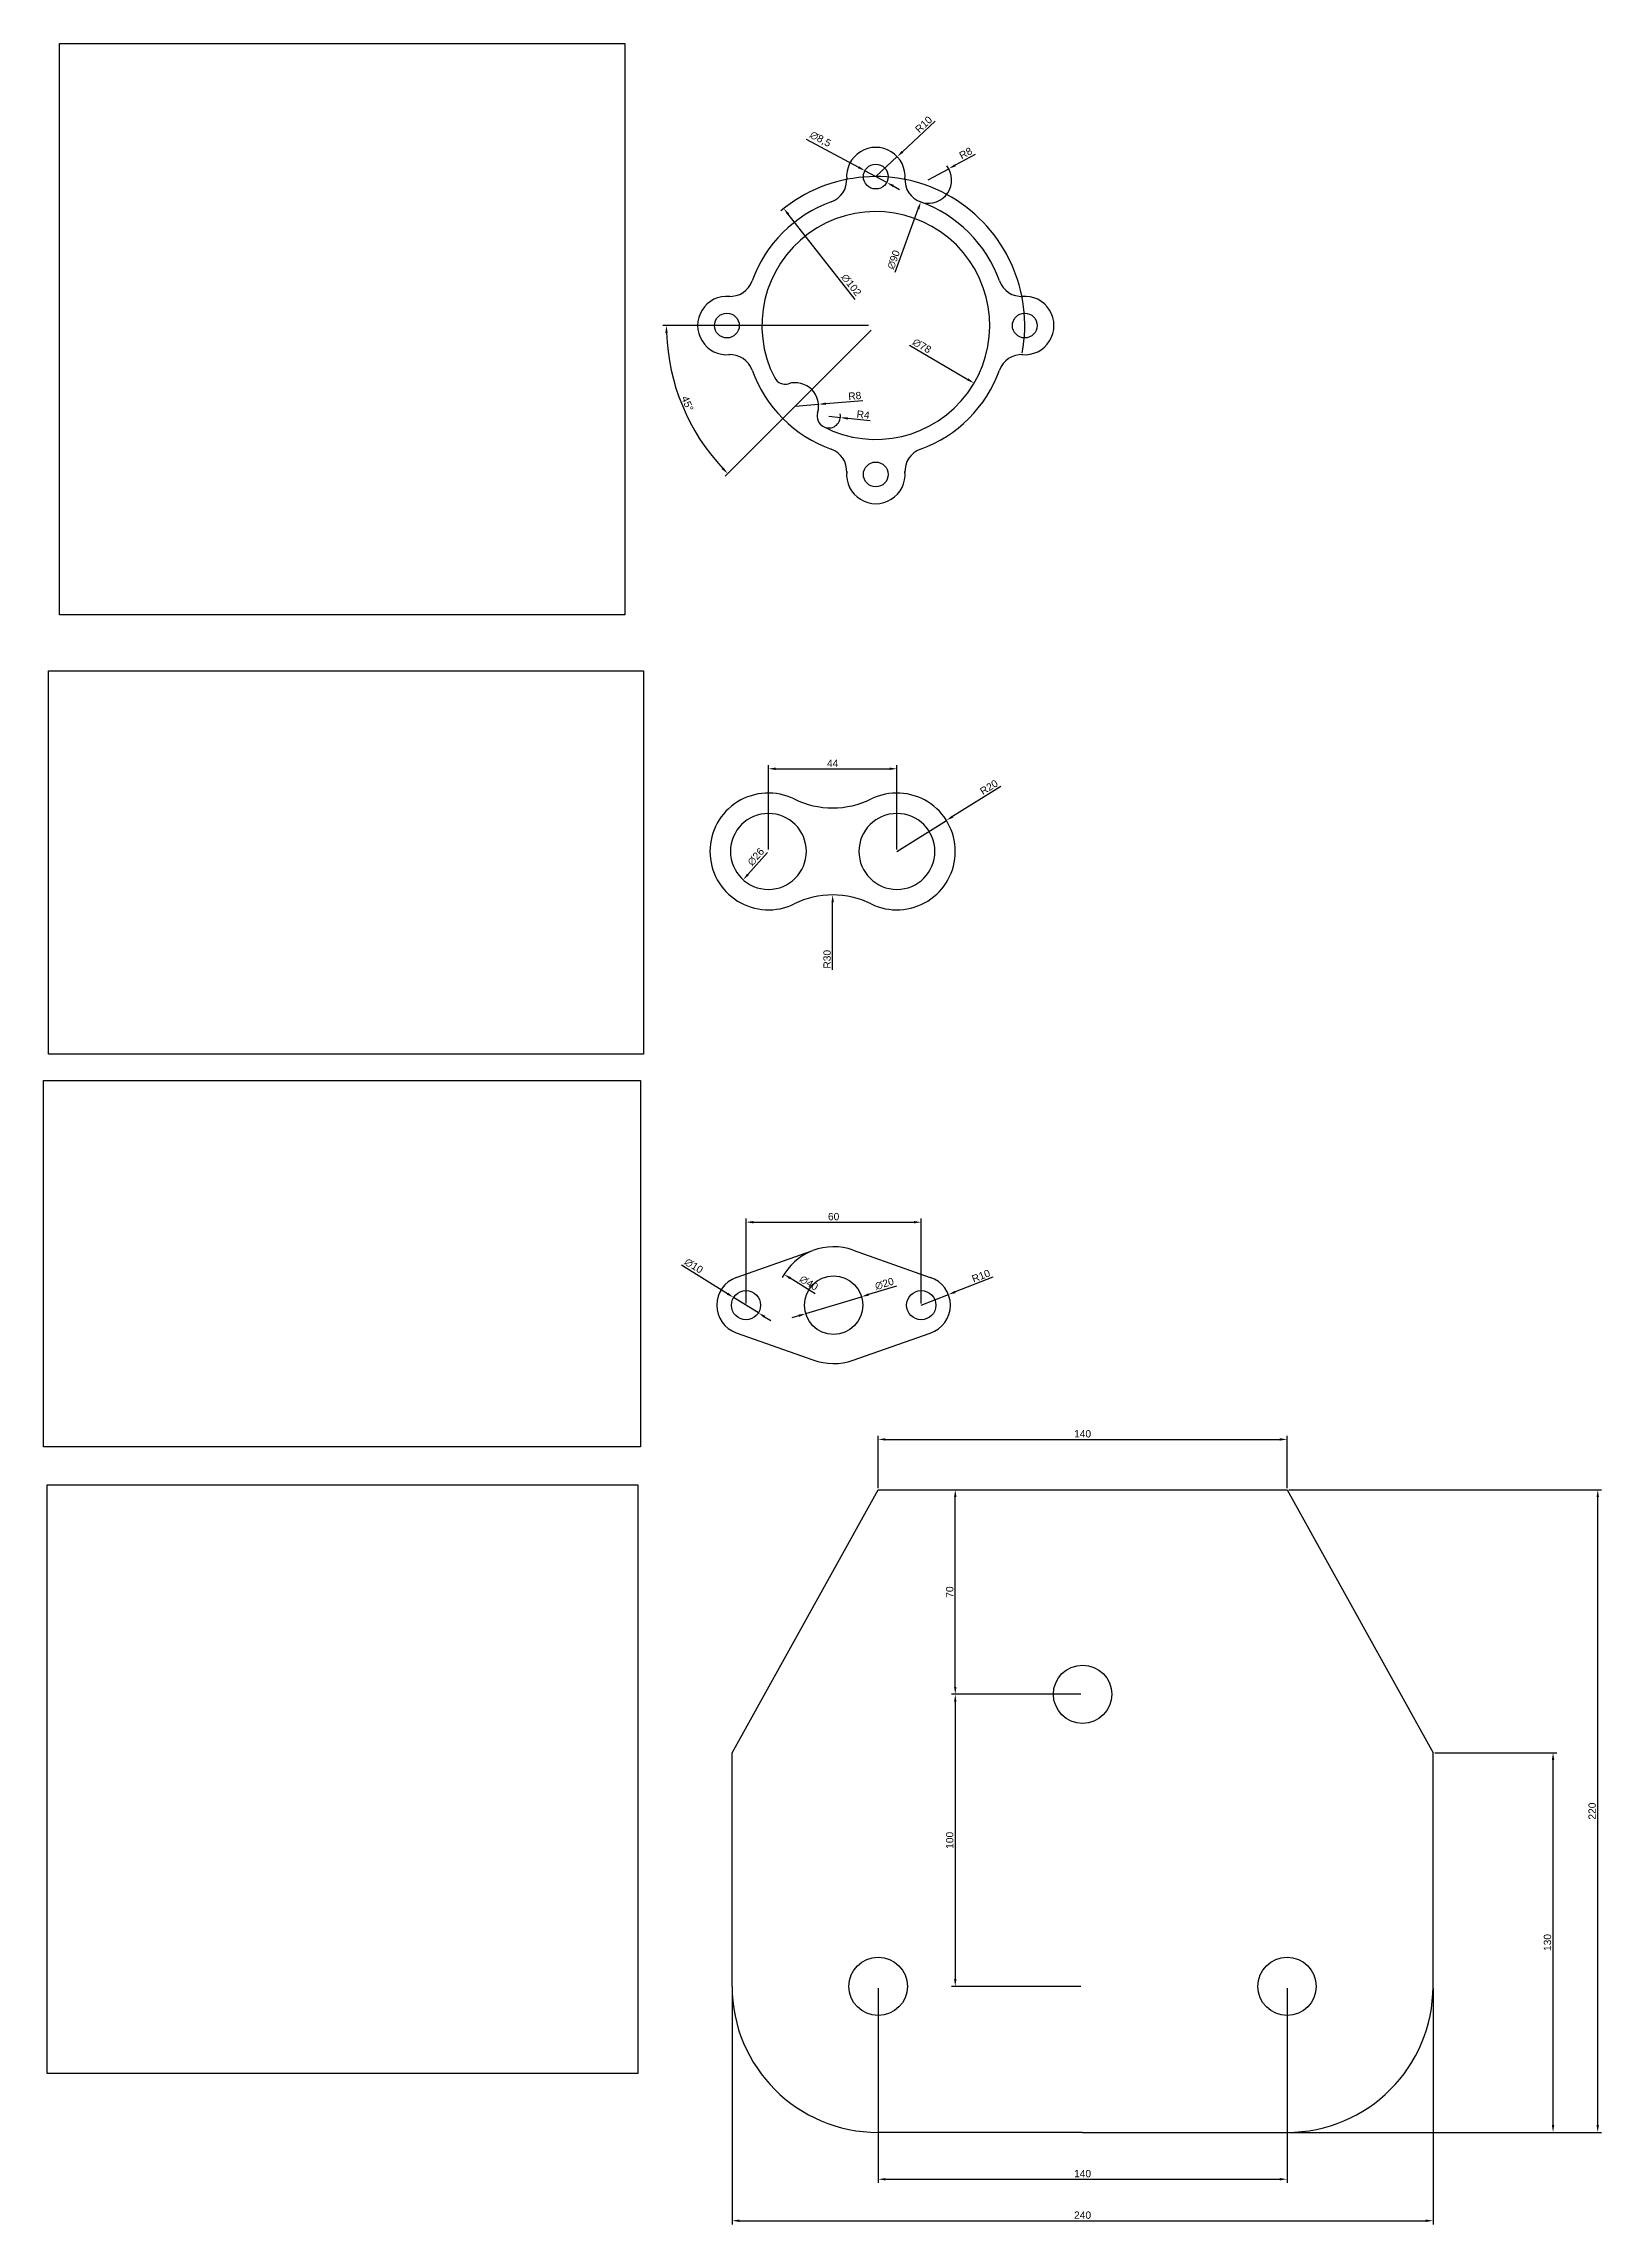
# Model space of a CAD drawing. Header units: millimetres. Extents: x 2424 to 5239, y 901 to 2022.
# Drawn here: x 4705 to 5239, y 901 to 1648 of the extents above; entities that cross this region are included whole.
import ezdxf

# ---------------------------------------------------------------- set-up
doc = ezdxf.new("R2010")
doc.units = ezdxf.units.MM
doc.styles.get("Standard").update_dxf_attribs({"font": 'arial.ttf'})
doc.dimstyles.new('ISO-25', dxfattribs={"dimtxt": 2.5, "dimasz": 2.5, "dimexe": 1.25, "dimexo": 0.625, "dimtad": 1, "dimtxsty": 'Standard', "dimcen": 2.5, "dimadec": 0, "dimazin": 0, "dimtfac": 1, "dimtmove": 0, "dimatfit": 3, "dimfxl": 1, "dimarcsym": 0})
picture_1 = doc.add_image_def('image37.png', size_in_pixel=(287, 185))
picture_2 = doc.add_image_def('image38.png', size_in_pixel=(290, 178))
picture_3 = doc.add_image_def('image39.png', size_in_pixel=(308, 307))
picture_4 = doc.add_image_def('image36.png', size_in_pixel=(289, 292))

msp = doc.modelspace()

# ---------------------------------------------------------------- blocks, each defined once
blk = doc.blocks.new('*D294')
at = {"color": 0, "lineweight": -2, "transparency": 16777216}
for p, q in [((4953.33, 1372.02), (4953.33, 1400.95)), ((4955.83, 1399.7), (4994.83, 1399.7)), ((4997.33, 1372.02), (4997.33, 1400.95))]:
    blk.add_line(p, q, dxfattribs=at)
at = {"color": 0, "transparency": 16777216}
for points in [[(4955.83, 1400.12), (4955.83, 1399.28), (4953.33, 1399.7)], [(4994.83, 1400.12), (4994.83, 1399.28), (4997.33, 1399.7)]]:
    blk.add_solid(points, dxfattribs=at)
at = {"layer": 'Defpoints', "color": 0, "transparency": 16777216}
for p in [(4997.33, 1399.7), (4953.33, 1371.39), (4997.33, 1371.39)]:
    blk.add_point(p, dxfattribs=at)
at = {"color": 0, "transparency": 16777216, "insert": (4975.33, 1401.57), "char_height": 2.5, "attachment_point": 5}
blk.add_mtext('44', dxfattribs=at)
blk = doc.blocks.new('*D295')
at = {"color": 0, "lineweight": -2, "transparency": 16777216}
for p, q in [((5032.91, 1393.67), (5016.4, 1383.33)), ((4997.33, 1371.39), (5014.28, 1382.01))]:
    blk.add_line(p, q, dxfattribs=at)
at = {"color": 0, "transparency": 16777216}
blk.add_solid([(5016.18, 1383.69), (5016.62, 1382.98), (5014.28, 1382.01)], dxfattribs=at)
at = {"layer": 'Defpoints', "color": 0, "transparency": 16777216}
for p in [(5014.28, 1382.01), (4997.33, 1371.39)]:
    blk.add_point(p, dxfattribs=at)
at = {"color": 0, "transparency": 16777216, "insert": (5028.84, 1393.37), "char_height": 2.5, "attachment_point": 5, "rotation": 32.052}
blk.add_mtext('R20', dxfattribs=at)
blk = doc.blocks.new('*D296')
at = {"color": 0, "lineweight": -2, "transparency": 16777216}
blk.add_line((4975.33, 1330.86), (4975.33, 1353.99), dxfattribs=at)
at = {"color": 0, "transparency": 16777216}
blk.add_solid([(4974.91, 1353.99), (4975.74, 1353.99), (4975.33, 1356.49)], dxfattribs=at)
at = {"layer": 'Defpoints', "color": 0, "transparency": 16777216}
for p in [(4975.33, 1356.49), (4975.33, 1326.49)]:
    blk.add_point(p, dxfattribs=at)
at = {"color": 0, "transparency": 16777216, "insert": (4973.43, 1334.47), "char_height": 2.5, "attachment_point": 5, "rotation": 90}
blk.add_mtext('R30', dxfattribs=at)
blk = doc.blocks.new('*D297')
at = {"color": 0, "lineweight": -2, "transparency": 16777216}
blk.add_line((4953.03, 1371.06), (4946.34, 1363.55), dxfattribs=at)
at = {"color": 0, "transparency": 16777216}
blk.add_solid([(4946.03, 1363.83), (4946.65, 1363.28), (4944.68, 1361.69)], dxfattribs=at)
at = {"layer": 'Defpoints', "color": 0, "transparency": 16777216}
for p in [(4961.97, 1381.1), (4944.68, 1361.69)]:
    blk.add_point(p, dxfattribs=at)
at = {"color": 0, "transparency": 16777216, "insert": (4949.04, 1369.55), "char_height": 2.5, "attachment_point": 5, "rotation": 48.30646}
blk.add_mtext('∅26', dxfattribs=at)
blk = doc.blocks.new('*D299')
at = {"color": 0, "lineweight": -2, "transparency": 16777216}
for p, q in [((4945.66, 1216.65), (4945.66, 1245.7)), ((4948.16, 1244.45), (5003.16, 1244.45)), ((5005.66, 1216.65), (5005.66, 1245.7))]:
    blk.add_line(p, q, dxfattribs=at)
at = {"color": 0, "transparency": 16777216}
for points in [[(4948.16, 1244.86), (4948.16, 1244.03), (4945.66, 1244.45)], [(5003.16, 1244.86), (5003.16, 1244.03), (5005.66, 1244.45)]]:
    blk.add_solid(points, dxfattribs=at)
at = {"layer": 'Defpoints', "color": 0, "transparency": 16777216}
for p in [(5005.66, 1244.45), (4945.66, 1216.02), (5005.66, 1216.02)]:
    blk.add_point(p, dxfattribs=at)
at = {"color": 0, "transparency": 16777216, "insert": (4975.66, 1246.35), "char_height": 2.5, "attachment_point": 5}
blk.add_mtext('60', dxfattribs=at)
blk = doc.blocks.new('*D300')
at = {"color": 0, "lineweight": -2, "transparency": 16777216}
for p, q in [((4966.09, 1213.13), (4985.23, 1218.92)), ((4997.23, 1222.56), (4987.62, 1219.65)), ((4963.69, 1212.4), (4961.3, 1211.68))]:
    blk.add_line(p, q, dxfattribs=at)
at = {"color": 0, "transparency": 16777216}
for points in [[(4987.5, 1220.05), (4987.74, 1219.25), (4985.23, 1218.92)], [(4963.57, 1212.8), (4963.82, 1212), (4966.09, 1213.13)]]:
    blk.add_solid(points, dxfattribs=at)
at = {"layer": 'Defpoints', "color": 0, "transparency": 16777216}
for p in [(4985.23, 1218.92), (4966.09, 1213.13)]:
    blk.add_point(p, dxfattribs=at)
at = {"color": 0, "transparency": 16777216, "insert": (4993.05, 1223.35), "char_height": 2.5, "attachment_point": 5, "rotation": 16.84355}
blk.add_mtext('∅20', dxfattribs=at)
blk = doc.blocks.new('*D301')
at = {"color": 0, "lineweight": -2, "transparency": 16777216}
blk.add_line((4969.33, 1219.96), (4960.8, 1225.27), dxfattribs=at)
blk.add_arc((4975.66, 1216.02), 20, 112.58706, 151.69492, dxfattribs=at)
at = {"color": 0, "transparency": 16777216}
blk.add_solid([(4961.02, 1225.62), (4960.58, 1224.92), (4958.68, 1226.59)], dxfattribs=at)
at = {"layer": 'Defpoints', "color": 0, "transparency": 16777216}
for p in [(4958.68, 1226.59), (4992.64, 1205.46)]:
    blk.add_point(p, dxfattribs=at)
at = {"color": 0, "transparency": 16777216, "insert": (4967.17, 1223.63), "char_height": 2.5, "attachment_point": 5, "rotation": 328.11394}
blk.add_mtext('∅40', dxfattribs=at)
blk = doc.blocks.new('*D302')
at = {"color": 0, "lineweight": -2, "transparency": 16777216}
for p, q in [((4923.55, 1229.81), (4939.29, 1219.99)), ((4949.9, 1213.38), (4941.42, 1218.67)), ((4952.02, 1212.06), (4954.14, 1210.73))]:
    blk.add_line(p, q, dxfattribs=at)
at = {"color": 0, "transparency": 16777216}
for points in [[(4939.52, 1220.35), (4939.07, 1219.64), (4941.42, 1218.67)], [(4952.24, 1212.41), (4951.8, 1211.7), (4949.9, 1213.38)]]:
    blk.add_solid(points, dxfattribs=at)
at = {"layer": 'Defpoints', "color": 0, "transparency": 16777216}
for p in [(4941.42, 1218.67), (4949.9, 1213.38)]:
    blk.add_point(p, dxfattribs=at)
at = {"color": 0, "transparency": 16777216, "insert": (4927.79, 1229.49), "char_height": 2.5, "attachment_point": 5, "rotation": 328.05211}
blk.add_mtext('∅10', dxfattribs=at)
blk = doc.blocks.new('*D303')
at = {"color": 0, "lineweight": -2, "transparency": 16777216}
for p, q in [((5030.16, 1225.58), (5017.3, 1220.57)), ((5005.66, 1216.02), (5014.97, 1219.66))]:
    blk.add_line(p, q, dxfattribs=at)
at = {"color": 0, "transparency": 16777216}
blk.add_solid([(5017.15, 1220.96), (5017.46, 1220.18), (5014.97, 1219.66)], dxfattribs=at)
at = {"layer": 'Defpoints', "color": 0, "transparency": 16777216}
for p in [(5014.97, 1219.66), (5005.66, 1216.02)]:
    blk.add_point(p, dxfattribs=at)
at = {"color": 0, "transparency": 16777216, "insert": (5026.11, 1226.04), "char_height": 2.5, "attachment_point": 5, "rotation": 21.31146}
blk.add_mtext('R10', dxfattribs=at)
blk = doc.blocks.new('*D304')
at = {"color": 0, "lineweight": -2, "transparency": 16777216}
for p, q in [((4990.9, 982.17), (4990.9, 915.5)), ((5130.9, 982.17), (5130.9, 915.5)), ((4993.4, 916.75), (5128.4, 916.75))]:
    blk.add_line(p, q, dxfattribs=at)
at = {"color": 0, "transparency": 16777216}
for points in [[(4993.4, 917.17), (4993.4, 916.34), (4990.9, 916.75)], [(5128.4, 917.17), (5128.4, 916.34), (5130.9, 916.75)]]:
    blk.add_solid(points, dxfattribs=at)
at = {"layer": 'Defpoints', "color": 0, "transparency": 16777216}
for p in [(4990.9, 982.8), (5130.9, 982.8), (5130.9, 916.75)]:
    blk.add_point(p, dxfattribs=at)
at = {"color": 0, "transparency": 16777216, "insert": (5060.9, 918.66), "char_height": 2.5, "attachment_point": 5}
blk.add_mtext('140', dxfattribs=at)
blk = doc.blocks.new('*D305')
at = {"color": 0, "lineweight": -2, "transparency": 16777216}
for p, q in [((4940.9, 982.17), (4940.9, 901.29)), ((5180.9, 982.17), (5180.9, 901.29)), ((4943.4, 902.54), (5178.4, 902.54))]:
    blk.add_line(p, q, dxfattribs=at)
at = {"color": 0, "transparency": 16777216}
for points in [[(4943.4, 902.96), (4943.4, 902.12), (4940.9, 902.54)], [(5178.4, 902.96), (5178.4, 902.12), (5180.9, 902.54)]]:
    blk.add_solid(points, dxfattribs=at)
at = {"layer": 'Defpoints', "color": 0, "transparency": 16777216}
for p in [(4940.9, 982.8), (5180.9, 982.8), (5180.9, 902.54)]:
    blk.add_point(p, dxfattribs=at)
at = {"color": 0, "transparency": 16777216, "insert": (5060.9, 904.44), "char_height": 2.5, "attachment_point": 5}
blk.add_mtext('240', dxfattribs=at)
blk = doc.blocks.new('*D306')
at = {"color": 0, "lineweight": -2, "transparency": 16777216}
for p, q in [((5181.52, 1062.8), (5223.22, 1062.8)), ((5221.97, 935.3), (5221.97, 1060.3)), ((5131.52, 932.8), (5223.22, 932.8))]:
    blk.add_line(p, q, dxfattribs=at)
at = {"color": 0, "transparency": 16777216}
for points in [[(5221.56, 1060.3), (5222.39, 1060.3), (5221.97, 1062.8)], [(5221.56, 935.3), (5222.39, 935.3), (5221.97, 932.8)]]:
    blk.add_solid(points, dxfattribs=at)
at = {"layer": 'Defpoints', "color": 0, "transparency": 16777216}
for p in [(5180.9, 1062.8), (5221.97, 1062.8), (5130.9, 932.8)]:
    blk.add_point(p, dxfattribs=at)
at = {"color": 0, "transparency": 16777216, "insert": (5220.07, 997.8), "char_height": 2.5, "attachment_point": 5, "rotation": 90}
blk.add_mtext('130', dxfattribs=at)
blk = doc.blocks.new('*D307')
at = {"color": 0, "lineweight": -2, "transparency": 16777216}
for p, q in [((5131.52, 1152.8), (5238.52, 1152.8)), ((5237.27, 935.3), (5237.27, 1150.3)), ((5131.52, 932.8), (5238.52, 932.8))]:
    blk.add_line(p, q, dxfattribs=at)
at = {"color": 0, "transparency": 16777216}
for points in [[(5236.85, 1150.3), (5237.69, 1150.3), (5237.27, 1152.8)], [(5236.85, 935.3), (5237.69, 935.3), (5237.27, 932.8)]]:
    blk.add_solid(points, dxfattribs=at)
at = {"layer": 'Defpoints', "color": 0, "transparency": 16777216}
for p in [(5130.9, 1152.8), (5237.27, 1152.8), (5130.9, 932.8)]:
    blk.add_point(p, dxfattribs=at)
at = {"color": 0, "transparency": 16777216, "insert": (5235.37, 1042.8), "char_height": 2.5, "attachment_point": 5, "rotation": 90}
blk.add_mtext('220', dxfattribs=at)
blk = doc.blocks.new('*D308')
at = {"color": 0, "lineweight": -2, "transparency": 16777216}
for p, q in [((4990.9, 1153.42), (4990.9, 1171.32)), ((4993.4, 1170.07), (5128.4, 1170.07)), ((5130.9, 1153.42), (5130.9, 1171.32))]:
    blk.add_line(p, q, dxfattribs=at)
at = {"color": 0, "transparency": 16777216}
for points in [[(4993.4, 1170.49), (4993.4, 1169.65), (4990.9, 1170.07)], [(5128.4, 1170.49), (5128.4, 1169.65), (5130.9, 1170.07)]]:
    blk.add_solid(points, dxfattribs=at)
at = {"layer": 'Defpoints', "color": 0, "transparency": 16777216}
for p in [(5130.9, 1170.07), (4990.9, 1152.8), (5130.9, 1152.8)]:
    blk.add_point(p, dxfattribs=at)
at = {"color": 0, "transparency": 16777216, "insert": (5060.9, 1171.97), "char_height": 2.5, "attachment_point": 5}
blk.add_mtext('140', dxfattribs=at)
blk = doc.blocks.new('*D310')
at = {"color": 0, "lineweight": -2, "transparency": 16777216}
for p, q in [((5060.27, 1082.8), (5016.06, 1082.8)), ((5017.31, 1080.3), (5017.31, 985.3)), ((5060.27, 982.8), (5016.06, 982.8))]:
    blk.add_line(p, q, dxfattribs=at)
at = {"color": 0, "transparency": 16777216}
for points in [[(5016.89, 1080.3), (5017.73, 1080.3), (5017.31, 1082.8)], [(5016.89, 985.3), (5017.73, 985.3), (5017.31, 982.8)]]:
    blk.add_solid(points, dxfattribs=at)
at = {"layer": 'Defpoints', "color": 0, "transparency": 16777216}
for p in [(5060.9, 1082.8), (5017.31, 982.8), (5060.9, 982.8)]:
    blk.add_point(p, dxfattribs=at)
at = {"color": 0, "transparency": 16777216, "insert": (5015.41, 1032.8), "char_height": 2.5, "attachment_point": 5, "rotation": 90}
blk.add_mtext('100', dxfattribs=at)
blk = doc.blocks.new('*D311')
at = {"color": 0, "lineweight": -2, "transparency": 16777216}
for p, q in [((5017.31, 1085.3), (5017.31, 1150.3)), ((5017.93, 1152.8), (5018.56, 1152.8)), ((5060.27, 1082.8), (5016.06, 1082.8))]:
    blk.add_line(p, q, dxfattribs=at)
at = {"color": 0, "transparency": 16777216}
for points in [[(5016.89, 1150.3), (5017.73, 1150.3), (5017.31, 1152.8)], [(5016.89, 1085.3), (5017.73, 1085.3), (5017.31, 1082.8)]]:
    blk.add_solid(points, dxfattribs=at)
at = {"layer": 'Defpoints', "color": 0, "transparency": 16777216}
for p in [(5017.31, 1152.8), (5017.31, 1152.8), (5060.9, 1082.8)]:
    blk.add_point(p, dxfattribs=at)
at = {"color": 0, "transparency": 16777216, "insert": (5015.41, 1117.8), "char_height": 2.5, "attachment_point": 5, "rotation": 90}
blk.add_mtext('70', dxfattribs=at)
blk = doc.blocks.new('*D283')
at = {"color": 0, "lineweight": -2, "transparency": 16777216}
for p, q in [((4987.57, 1551.47), (4917.15, 1551.47)), ((4988.56, 1549.93), (4938.52, 1499.89))]:
    blk.add_line(p, q, dxfattribs=at)
blk.add_arc((4990.11, 1551.47), 71.7, 181.99777, 223.00223, dxfattribs=at)
at = {"color": 0, "transparency": 16777216}
for points in [[(4918.03, 1548.96), (4918.86, 1548.98), (4918.4, 1551.47)], [(4937.97, 1502.86), (4937.37, 1502.28), (4939.41, 1500.77)]]:
    blk.add_solid(points, dxfattribs=at)
at = {"layer": 'Defpoints', "color": 0, "transparency": 16777216}
for p in [(4988.2, 1551.47), (4989, 1550.37), (4990.11, 1551.47), (4990.11, 1551.47), (4920.85, 1532.91)]:
    blk.add_point(p, dxfattribs=at)
at = {"color": 0, "transparency": 16777216, "insert": (4925.61, 1524.76), "char_height": 2.5, "attachment_point": 5, "rotation": 292.5}
blk.add_mtext('45°', dxfattribs=at)
blk = doc.blocks.new('*D285')
at = {"color": 0, "lineweight": -2, "transparency": 16777216}
blk.add_line((4983.07, 1560.41), (4960.12, 1589.59), dxfattribs=at)
blk.add_arc((4990.11, 1551.47), 51, 349.44961, 129.59929, dxfattribs=at)
at = {"color": 0, "transparency": 16777216}
blk.add_solid([(4960.45, 1589.85), (4959.79, 1589.33), (4958.57, 1591.55)], dxfattribs=at)
at = {"layer": 'Defpoints', "color": 0, "transparency": 16777216}
for p in [(4958.57, 1591.55), (5021.64, 1511.39)]:
    blk.add_point(p, dxfattribs=at)
at = {"color": 0, "transparency": 16777216, "insert": (4981.69, 1565.35), "char_height": 2.5, "attachment_point": 5, "rotation": 308.19498}
blk.add_mtext('∅102', dxfattribs=at)
blk = doc.blocks.new('*D286')
at = {"color": 0, "lineweight": -2, "transparency": 16777216}
blk.add_line((4996.77, 1569.79), (5004.64, 1591.41), dxfattribs=at)
at = {"color": 0, "transparency": 16777216}
blk.add_solid([(5004.24, 1591.55), (5005.03, 1591.27), (5005.49, 1593.76)], dxfattribs=at)
at = {"layer": 'Defpoints', "color": 0, "transparency": 16777216}
for p in [(5005.49, 1593.76), (4974.72, 1509.18)]:
    blk.add_point(p, dxfattribs=at)
at = {"color": 0, "transparency": 16777216, "insert": (4996.21, 1574.01), "char_height": 2.5, "attachment_point": 5, "rotation": 70.01002}
blk.add_mtext('∅90', dxfattribs=at)
blk = doc.blocks.new('*D287')
at = {"color": 0, "lineweight": -2, "transparency": 16777216}
blk.add_line((5001.64, 1544.71), (5021.6, 1533.01), dxfattribs=at)
at = {"color": 0, "transparency": 16777216}
blk.add_solid([(5021.81, 1533.37), (5021.39, 1532.65), (5023.75, 1531.75)], dxfattribs=at)
at = {"layer": 'Defpoints', "color": 0, "transparency": 16777216}
for p in [(4956.46, 1571.19), (5023.75, 1531.75)]:
    blk.add_point(p, dxfattribs=at)
at = {"color": 0, "transparency": 16777216, "insert": (5005.89, 1544.5), "char_height": 2.5, "attachment_point": 5, "rotation": 329.61978}
blk.add_mtext('∅78', dxfattribs=at)
blk = doc.blocks.new('*D288')
at = {"color": 0, "lineweight": -2, "transparency": 16777216}
for p, q in [((5024.13, 1610.08), (5017.29, 1606.35)), ((5008.07, 1601.33), (5015.1, 1605.16))]:
    blk.add_line(p, q, dxfattribs=at)
blk.add_arc((5008.07, 1601.33), 8, 254.66368, 37.51554, dxfattribs=at)
at = {"color": 0, "transparency": 16777216}
blk.add_solid([(5017.09, 1606.72), (5017.49, 1605.99), (5015.1, 1605.16)], dxfattribs=at)
at = {"layer": 'Defpoints', "color": 0, "transparency": 16777216}
for p in [(5008.07, 1601.33), (5015.1, 1605.16)]:
    blk.add_point(p, dxfattribs=at)
at = {"color": 0, "transparency": 16777216, "insert": (5020.9, 1610.48), "char_height": 2.5, "attachment_point": 5, "rotation": 28.56308}
blk.add_mtext('R8', dxfattribs=at)
blk = doc.blocks.new('*D290')
at = {"color": 0, "lineweight": -2, "transparency": 16777216}
for p, q in [((5010.42, 1621.39), (4999.26, 1610.99)), ((4990.11, 1602.47), (4997.43, 1609.29))]:
    blk.add_line(p, q, dxfattribs=at)
at = {"color": 0, "transparency": 16777216}
blk.add_solid([(4998.97, 1611.29), (4999.54, 1610.68), (4997.43, 1609.29)], dxfattribs=at)
at = {"layer": 'Defpoints', "color": 0, "transparency": 16777216}
for p in [(4997.43, 1609.29), (4990.11, 1602.47)]:
    blk.add_point(p, dxfattribs=at)
at = {"color": 0, "transparency": 16777216, "insert": (5006.49, 1620.32), "char_height": 2.5, "attachment_point": 5, "rotation": 42.9562}
blk.add_mtext('R10', dxfattribs=at)
blk = doc.blocks.new('*D291')
at = {"color": 0, "lineweight": -2, "transparency": 16777216}
for p, q in [((4966.3, 1615.31), (4984.17, 1605.68)), ((4993.85, 1600.45), (4986.37, 1604.49)), ((4996.05, 1599.27), (4998.25, 1598.08))]:
    blk.add_line(p, q, dxfattribs=at)
at = {"color": 0, "transparency": 16777216}
for points in [[(4984.36, 1606.04), (4983.97, 1605.31), (4986.37, 1604.49)], [(4996.25, 1599.63), (4995.85, 1598.9), (4993.85, 1600.45)]]:
    blk.add_solid(points, dxfattribs=at)
at = {"layer": 'Defpoints', "color": 0, "transparency": 16777216}
for p in [(4986.37, 1604.49), (4993.85, 1600.45)]:
    blk.add_point(p, dxfattribs=at)
at = {"color": 0, "transparency": 16777216, "insert": (4971.09, 1615.19), "char_height": 2.5, "attachment_point": 5, "rotation": 331.66087}
blk.add_mtext('∅8,5', dxfattribs=at)
blk = doc.blocks.new('*D292')
at = {"color": 0, "lineweight": -2, "transparency": 16777216}
for p, q in [((4962.53, 1523.89), (4970.51, 1524.51)), ((4985.67, 1525.68), (4973, 1524.7))]:
    blk.add_line(p, q, dxfattribs=at)
at = {"color": 0, "transparency": 16777216}
blk.add_solid([(4972.97, 1525.12), (4973.03, 1524.29), (4970.51, 1524.51)], dxfattribs=at)
at = {"layer": 'Defpoints', "color": 0, "transparency": 16777216}
for p in [(4962.53, 1523.89), (4970.51, 1524.51)]:
    blk.add_point(p, dxfattribs=at)
at = {"color": 0, "transparency": 16777216, "insert": (4982.89, 1527.38), "char_height": 2.5, "attachment_point": 5, "rotation": 4.4227}
blk.add_mtext('R8', dxfattribs=at)
blk = doc.blocks.new('*D293')
at = {"color": 0, "lineweight": -2, "transparency": 16777216}
for p, q in [((4974.01, 1520.39), (4977.98, 1519.95)), ((4988.19, 1518.8), (4980.47, 1519.67))]:
    blk.add_line(p, q, dxfattribs=at)
blk.add_arc((4974.01, 1520.39), 4, 251.56707, 11.47833, dxfattribs=at)
at = {"color": 0, "transparency": 16777216}
blk.add_solid([(4980.51, 1520.08), (4980.42, 1519.25), (4977.98, 1519.95)], dxfattribs=at)
at = {"layer": 'Defpoints', "color": 0, "transparency": 16777216}
for p in [(4974.01, 1520.39), (4977.98, 1519.95)]:
    blk.add_point(p, dxfattribs=at)
at = {"color": 0, "transparency": 16777216, "insert": (4985.78, 1520.95), "char_height": 2.5, "attachment_point": 5, "rotation": 353.5734}
blk.add_mtext('R4', dxfattribs=at)

# ---------------------------------------------------------------- dimensions: what is measured, and where the dimension line sits
at = {"color": 114, "true_color": 0x139b48}
for center, mpoint, picture, middle in [((4990.108, 1602.471), (4997.426, 1609.285), '*D290', (5007.783, 1618.928)), ((4962.531, 1523.894), (4970.507, 1524.511), '*D292', (4983.039, 1525.48)), ((4997.327, 1371.394), (5014.279, 1382.008), '*D295', (5029.849, 1391.757)), ((4975.327, 1326.494), (4975.327, 1356.494), '*D296', (4975.327, 1334.466)), ((5005.659, 1216.025), (5014.975, 1219.659), '*D303', (5026.801, 1224.273))]:
    dim = msp.add_radius_dim(center=center, mpoint=mpoint, dimstyle='ISO-25', dxfattribs=at)
    dim.commit()
    dim.dimension.update_dxf_attribs({"geometry": picture, "text_midpoint": middle, "dimtype": 164})
for p1, p2, picture, middle in [((4993.848, 1600.453), (4986.367, 1604.488), '*D291', (4970.059, 1613.283)), ((5021.643, 1511.389), (4958.572, 1591.552), '*D285', (4980.144, 1564.135)), ((4974.724, 1509.182), (5005.491, 1593.76), '*D286', (4998.062, 1573.336)), ((4956.463, 1571.195), (5023.753, 1531.747), '*D287', (5004.897, 1542.801)), ((4961.974, 1381.101), (4944.68, 1361.687), '*D297', (4950.517, 1368.239)), ((4949.901, 1213.379), (4941.416, 1218.671), '*D302', (4926.75, 1227.817)), ((4992.641, 1205.46), (4958.677, 1226.589), '*D301', (4966.124, 1221.956))]:
    dim = msp.add_diameter_dim_2p(p1=p1, p2=p2, dimstyle='ISO-25', dxfattribs=at)
    dim.commit()
    dim.dimension.update_dxf_attribs({"geometry": picture, "text_midpoint": middle, "dimtype": 163})
for center, mpoint, picture, middle in [((5008.072, 1601.334), (5015.098, 1605.159), '*D288', (5020.902, 1610.483)), ((4974.009, 1520.393), (4977.983, 1519.946), '*D293', (4985.781, 1520.954))]:
    dim = msp.add_radius_dim(center=center, mpoint=mpoint, dimstyle='ISO-25', dxfattribs=at)
    dim.commit()
    dim.dimension.update_dxf_attribs({"geometry": picture, "text_midpoint": middle})
dim = msp.add_angular_dim_2l(base=(4920.848, 1532.913), line1=((4990.108, 1551.471), (4989.004, 1550.367)), line2=((4990.108, 1551.471), (4988.196, 1551.471)), dimstyle='ISO-25', dxfattribs=at)
dim.commit()
dim.dimension.update_dxf_attribs({"geometry": '*D283', "text_midpoint": (4925.614, 1524.757)})
for base, p1, p2, picture, middle in [((4997.327, 1399.698), (4953.327, 1371.394), (4997.327, 1371.394), '*D294', (4975.327, 1401.573)), ((5005.659, 1244.447), (4945.659, 1216.025), (5005.659, 1216.025), '*D299', (4975.659, 1246.348)), ((5130.899, 1170.071), (4990.899, 1152.797), (5130.899, 1152.797), '*D308', (5060.899, 1171.973)), ((5180.899, 902.541), (4940.899, 982.797), (5180.899, 982.797), '*D305', (5060.899, 904.443)), ((5130.899, 916.755), (4990.899, 982.797), (5130.899, 982.797), '*D304', (5060.899, 918.656))]:
    dim = msp.add_linear_dim(base=base, p1=p1, p2=p2, dimstyle='ISO-25', dxfattribs=at)
    dim.commit()
    dim.dimension.update_dxf_attribs({"geometry": picture, "text_midpoint": middle})
dim = msp.add_diameter_dim_2p(p1=(4966.088, 1213.127), p2=(4985.23, 1218.922), dimstyle='ISO-25', dxfattribs=at)
dim.commit()
dim.dimension.update_dxf_attribs({"geometry": '*D300', "text_midpoint": (4993.053, 1223.351)})
for base, p1, p2, picture, middle in [((5017.31, 1152.797), (5060.899, 1082.797), (5017.31, 1152.797), '*D311', (5015.408, 1117.797)), ((5237.271, 1152.797), (5130.899, 932.797), (5130.899, 1152.797), '*D307', (5235.369, 1042.797)), ((5017.31, 982.797), (5060.899, 1082.797), (5060.899, 982.797), '*D310', (5015.408, 1032.797)), ((5221.972, 1062.797), (5130.899, 932.797), (5180.899, 1062.797), '*D306', (5220.07, 997.797))]:
    dim = msp.add_linear_dim(base=base, p1=p1, p2=p2, angle=90, dimstyle='ISO-25', dxfattribs=at)
    dim.commit()
    dim.dimension.update_dxf_attribs({"geometry": picture, "text_midpoint": middle})

# ---------------------------------------------------------------- linework, layer by layer
at = {"color": 7}
for p, q in [((4942.327, 1225.454), (4968.558, 1234.722)), ((4982.329, 1234.88), (5008.68, 1225.557)), ((4942.327, 1206.596), (4968.558, 1197.328)), ((4982.329, 1197.17), (5008.68, 1206.492)), ((4940.899, 1062.797), (4990.899, 1152.797)), ((4990.899, 1152.797), (5130.899, 1152.797)), ((5130.899, 1152.797), (5180.899, 1062.797)), ((4940.899, 982.797), (4940.899, 1062.797)), ((5180.899, 982.797), (5180.899, 1062.797)), ((5060.899, 932.797), (4990.899, 932.797)), ((5060.899, 932.797), (5130.899, 932.797))]:
    msp.add_line(p, q, dxfattribs=at)
for centre, radius in [((4990.108, 1602.471), 4.25), ((4939.108, 1551.471), 4.25), ((5041.108, 1551.471), 4.25), ((4990.108, 1500.471), 4.25), ((4975.659, 1216.025), 10), ((4945.659, 1216.025), 5), ((5005.659, 1216.025), 5), ((5060.899, 1082.797), 10), ((4990.899, 982.797), 10), ((5130.899, 982.797), 10)]:
    msp.add_circle(centre, radius, dxfattribs=at)
for centre, radius, start, end in [((4990.108, 1602.471), 10, 354.373729, 185.626271), ((4972.144, 1601.334), 8, 289.812556, 3.622408), ((5008.072, 1601.334), 8, 176.377592, 250.187444), ((4990.108, 1551.471), 45, 109.812556, 160.187444), ((4990.108, 1551.471), 45, 19.812556, 70.187444), ((4990.108, 1551.471), 39, 242.614607, 207.385393), ((4939.108, 1551.471), 10, 84.373729, 275.626271), ((4940.245, 1569.435), 8, 266.377592, 340.187444), ((5039.97, 1569.435), 8, 199.812556, 273.622408), ((5041.108, 1551.471), 10, 264.373729, 95.626271), ((4940.245, 1533.507), 8, 19.812556, 93.622408), ((5039.97, 1533.507), 8, 86.377592, 160.187444), ((4990.108, 1551.471), 45, 199.812556, 250.187444), ((4959.03, 1535.372), 4, 207.385393, 286.960155), ((4962.531, 1523.894), 8, 343.039845, 106.960155), ((4990.108, 1551.471), 45, 289.812556, 340.187444), ((4974.009, 1520.393), 4, 163.039845, 242.614607), ((4972.144, 1501.608), 8, 356.377592, 70.187444), ((5008.072, 1501.608), 8, 109.812556, 183.622408), ((4990.108, 1500.471), 10, 174.373729, 5.626271), ((4953.327, 1371.394), 20, 63.896119, 180), ((4975.327, 1416.294), 30, 243.896119, 296.103881), ((4997.327, 1371.394), 20, 0, 116.103881), ((4953.327, 1371.394), 13, 0, 180), ((4997.327, 1371.394), 13, 0, 180), ((4953.327, 1371.394), 20, 180, 296.103881), ((4953.327, 1371.394), 13, 180, 0), ((4997.327, 1371.394), 13, 180, 0), ((4997.327, 1371.394), 20, 243.896119, 0), ((4975.327, 1326.494), 30, 63.896119, 116.103881), ((4975.659, 1216.025), 20, 70.517708, 110.796572), ((4945.659, 1216.025), 10, 109.460201, 250.539799), ((5005.659, 1216.025), 10, 287.587954, 72.412046), ((4975.659, 1216.025), 20, 249.203428, 289.482292), ((4990.899, 982.797), 50, 180, 270), ((5130.899, 982.797), 50, 270, 0)]:
    msp.add_arc(centre, radius, start, end, dxfattribs=at)

msp.set_redraw_order([(e.dxf.handle, doc.entitydb.next_handle()) for e in msp.query("TEXT MTEXT ATTDEF DIMENSION ARC_DIMENSION")])  # texts and dimensions are drawn at this point

# ---------------------------------------------------------------- pictures from other files: only their frames are drawn
at = {"color": 114, "true_color": 0x139b48}
image = msp.add_image(picture_4, insert=(4710.577, 1452.352), size_in_units=(193.633, 195.643), dxfattribs=at)
image.dxf.flags = 7
image = msp.add_image(picture_1, insert=(4706.892, 1301.98), size_in_units=(203.627, 131.258), dxfattribs=at)
image.dxf.flags = 7
image = msp.add_image(picture_2, insert=(4705.18, 1167.528), size_in_units=(204.344, 125.425), dxfattribs=at)
image.dxf.flags = 7
image = msp.add_image(picture_3, insert=(4706.391, 952.935), size_in_units=(202.234, 201.577), dxfattribs=at)
image.dxf.flags = 7

doc.saveas('drawing.dxf')
